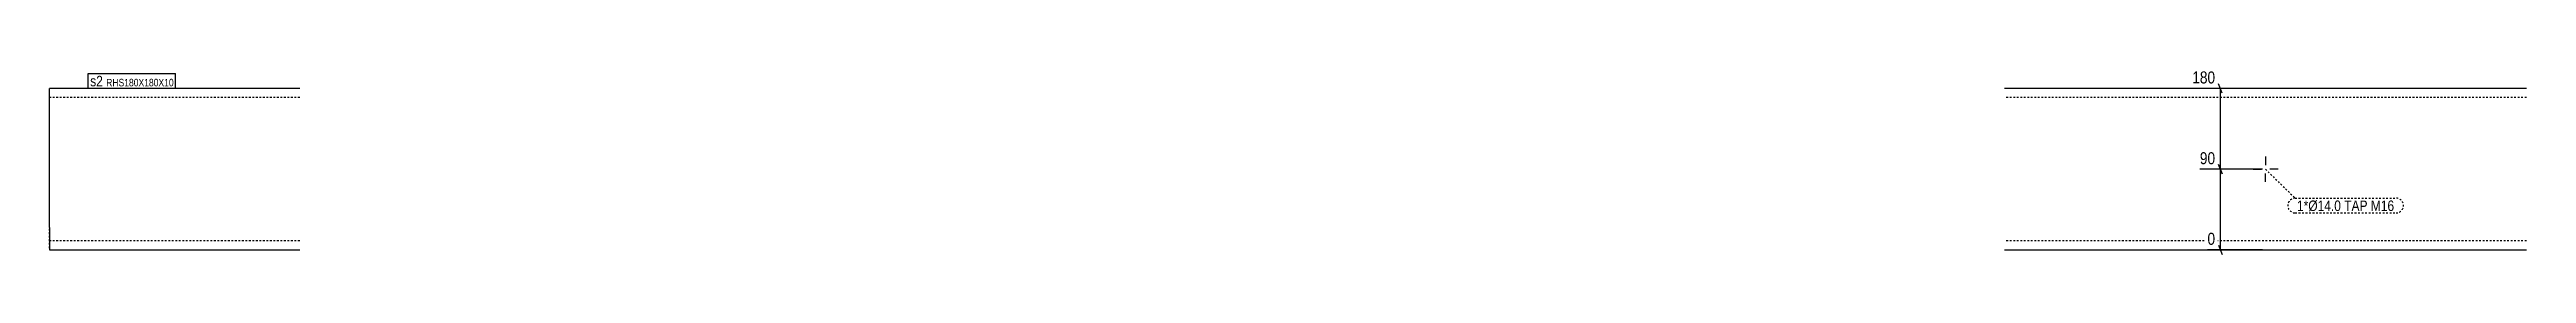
# Model space of a CAD drawing. Header units: millimetres. Extents: x 8 to 19585, y 10 to 297.
# Drawn here: x 12921 to 15693, y 10 to 218 of the extents above; entities that cross this region are included whole.
import ezdxf

# ---------------------------------------------------------------- set-up
doc = ezdxf.new("R2010")
doc.units = ezdxf.units.MM
doc.linetypes.add('DXK_LINE_DOT2', pattern=[3.9198, 1.9599, -1.9599])
for name, color, linetype in [('MÅLSÆTNING', 7, 'Continuous'), ('STÅL', 7, 'Continuous'), ('TEKST', 7, 'Continuous')]:
    doc.layers.add(name, color=color, linetype=linetype)
doc.styles.add('Arial Narrow', font='ARIALN.TTF', dxfattribs={"height": 0.2})

msp = doc.modelspace()

# ---------------------------------------------------------------- linework, layer by layer
at = {"layer": 'MÅLSÆTNING', "color": 7, "linetype": 'Continuous'}
for p, q in [((15397.7, 195.8), (15319.2, 195.8)), ((15352.8, 190.5), (15348.6, 201)), ((15352.8, 100.5), (15348.6, 111)), ((15397.7, 105.7), (15327.7, 105.7)), ((15350.7, 15.8), (15350.7, 105.7)), ((15397.7, 15.8), (15336.2, 15.8)), ((15348.6, 21), (15352.8, 10.5))]:
    msp.add_line(p, q, dxfattribs=at)
at = {"layer": 'STÅL', "color": 2, "linetype": 'Continuous'}
for p, q in [((13201.2, 195.8), (12921.2, 195.8)), ((12921.2, 40.8), (12921.2, 195.8)), ((15693.2, 195.8), (15109.2, 195.8)), ((12921.2, 40.8), (12921.2, 15.8)), ((12921.2, 15.8), (13201.2, 15.8)), ((15109.2, 15.8), (15693.2, 15.8))]:
    msp.add_line(p, q, dxfattribs=at)
at = {"layer": 'STÅL', "color": 7, "linetype": 'DXK_LINE_DOT2'}
for p, q in [((13201.2, 185.8), (12921.2, 185.8)), ((15693.2, 185.8), (15109.2, 185.8)), ((12921.2, 17.7), (12921.2, 40.8)), ((13201.2, 25.8), (12921.2, 25.8)), ((15693.2, 25.8), (15109.2, 25.8))]:
    msp.add_line(p, q, dxfattribs=at)
at = {"layer": 'STÅL', "color": 3, "linetype": 'Continuous'}
for p, q in [((15401.2, 119.8), (15401.2, 110.4)), ((15387.2, 105.7), (15396.5, 105.7)), ((15401.2, 91.8), (15401.2, 101.1)), ((15415.2, 105.7), (15405.9, 105.7))]:
    msp.add_line(p, q, dxfattribs=at)

# ---------------------------------------------------------------- wipeouts: each hides what was drawn before it
at = {"color": 0}
msp.add_wipeout([(15545.3, 59.1), (15545.3, 71.3), (15436.4, 71.3), (15436.4, 59.1)], dxfattribs=at).dxf.layer = 'TEKST'

# ---------------------------------------------------------------- next in the draw order: wipeouts: each hides what was drawn before it
at = {"color": 0, "linetype": 'Continuous'}
for points in [[(15347.6, 108.5), (15347.6, 128.1), (15324.9, 128.1), (15324.9, 108.5)], [(15347.6, 18.6), (15347.6, 38.2), (15333.4, 38.2), (15333.4, 18.6)]]:
    msp.add_wipeout(points, dxfattribs=at).dxf.layer = 'MÅLSÆTNING'
at = {"color": 0}
for points in [[(12980.9, 198.2), (12980.9, 210.5), (12966.7, 210.5), (12966.7, 198.2)], [(15545.3, 59.1), (15545.3, 71.3), (15436.4, 71.3), (15436.4, 59.1)]]:
    msp.add_wipeout(points, dxfattribs=at).dxf.layer = 'TEKST'

# ---------------------------------------------------------------- next in the draw order: linework, layer by layer
at = {"layer": 'MÅLSÆTNING', "color": 7, "linetype": 'Continuous'}
for p, q in [((15350.7, 105.7), (15350.7, 195.8)), ((15348.6, 111), (15352.8, 100.5)), ((15397.7, 105.7), (15327.7, 105.7))]:
    msp.add_line(p, q, dxfattribs=at)
at = {"layer": 'TEKST', "color": 7, "linetype": 'DXK_LINE_DOT2'}
for p, q in [((15401.2, 105.7), (15434.3, 73.4)), ((15434.3, 73.4), (15547.4, 73.4)), ((15434.3, 57), (15547.4, 57))]:
    msp.add_line(p, q, dxfattribs=at)
for centre, start, end in [((15434.3, 65.2), 90, 270), ((15547.4, 65.2), 270, 90)]:
    msp.add_arc(centre, 8.22, start, end, dxfattribs=at)

# ---------------------------------------------------------------- next in the draw order: texts
at = {"layer": 'MÅLSÆTNING', "color": 3, "linetype": 'Continuous', "style": 'Arial Narrow'}
for s, height, p in [('90', 13.36, (15327.7, 111.3)), ('0', 13.4, (15336.2, 21.4))]:
    msp.add_text(s, height=height, dxfattribs=at).set_placement(p)
at = {"layer": 'TEKST', "color": 3, "style": 'Arial Narrow'}
msp.add_text('1*Ø14.0 TAP M16', height=11.692, dxfattribs=at).set_placement((15436.4, 59.1))

# ---------------------------------------------------------------- next in the draw order: wipeouts: each hides what was drawn before it
at = {"color": 0}
msp.add_wipeout([(12980.9, 198.2), (12980.9, 210.5), (12966.7, 210.5), (12966.7, 198.2)], dxfattribs=at).dxf.layer = 'TEKST'

# ---------------------------------------------------------------- next in the draw order: linework, layer by layer
at = {"layer": 'TEKST', "color": 7, "linetype": 'Continuous'}
msp.add_line((12964.6, 196.1), (12964.6, 212.6), dxfattribs=at)

# ---------------------------------------------------------------- next in the draw order: wipeouts: each hides what was drawn before it
at = {"color": 0, "linetype": 'Continuous'}
msp.add_wipeout([(15347.6, 198.6), (15347.6, 218.2), (15316.4, 218.2), (15316.4, 198.6)], dxfattribs=at).dxf.layer = 'MÅLSÆTNING'
at = {"color": 0}
msp.add_wipeout([(13060.2, 198.2), (13060.2, 207), (12984.6, 207), (12984.6, 198.2)], dxfattribs=at).dxf.layer = 'TEKST'

# ---------------------------------------------------------------- next in the draw order: texts
at = {"layer": 'MÅLSÆTNING', "color": 3, "linetype": 'Continuous', "style": 'Arial Narrow'}
msp.add_text('180', height=13.36, dxfattribs=at).set_placement((15319.2, 201.4))

# ---------------------------------------------------------------- next in the draw order: wipeouts: each hides what was drawn before it
at = {"color": 0}
msp.add_wipeout([(13060.2, 198.2), (13060.2, 207), (12984.6, 207), (12984.6, 198.2)], dxfattribs=at).dxf.layer = 'TEKST'

# ---------------------------------------------------------------- next in the draw order: linework, layer by layer
at = {"layer": 'TEKST', "color": 7, "linetype": 'Continuous'}
for p, q in [((12964.6, 212.6), (13062.3, 212.6)), ((12964.6, 196.1), (13062.3, 196.1)), ((13062.3, 196.1), (13062.3, 212.6))]:
    msp.add_line(p, q, dxfattribs=at)

# ---------------------------------------------------------------- next in the draw order: texts
at = {"layer": 'TEKST', "color": 3, "style": 'Arial Narrow'}
for s, height, p in [('s2', 11.69, (12966.7, 198.2)), ('RHS180X180X10', 8.351, (12984.6, 198.2))]:
    msp.add_text(s, height=height, dxfattribs=at).set_placement(p)

doc.saveas('drawing.dxf')
